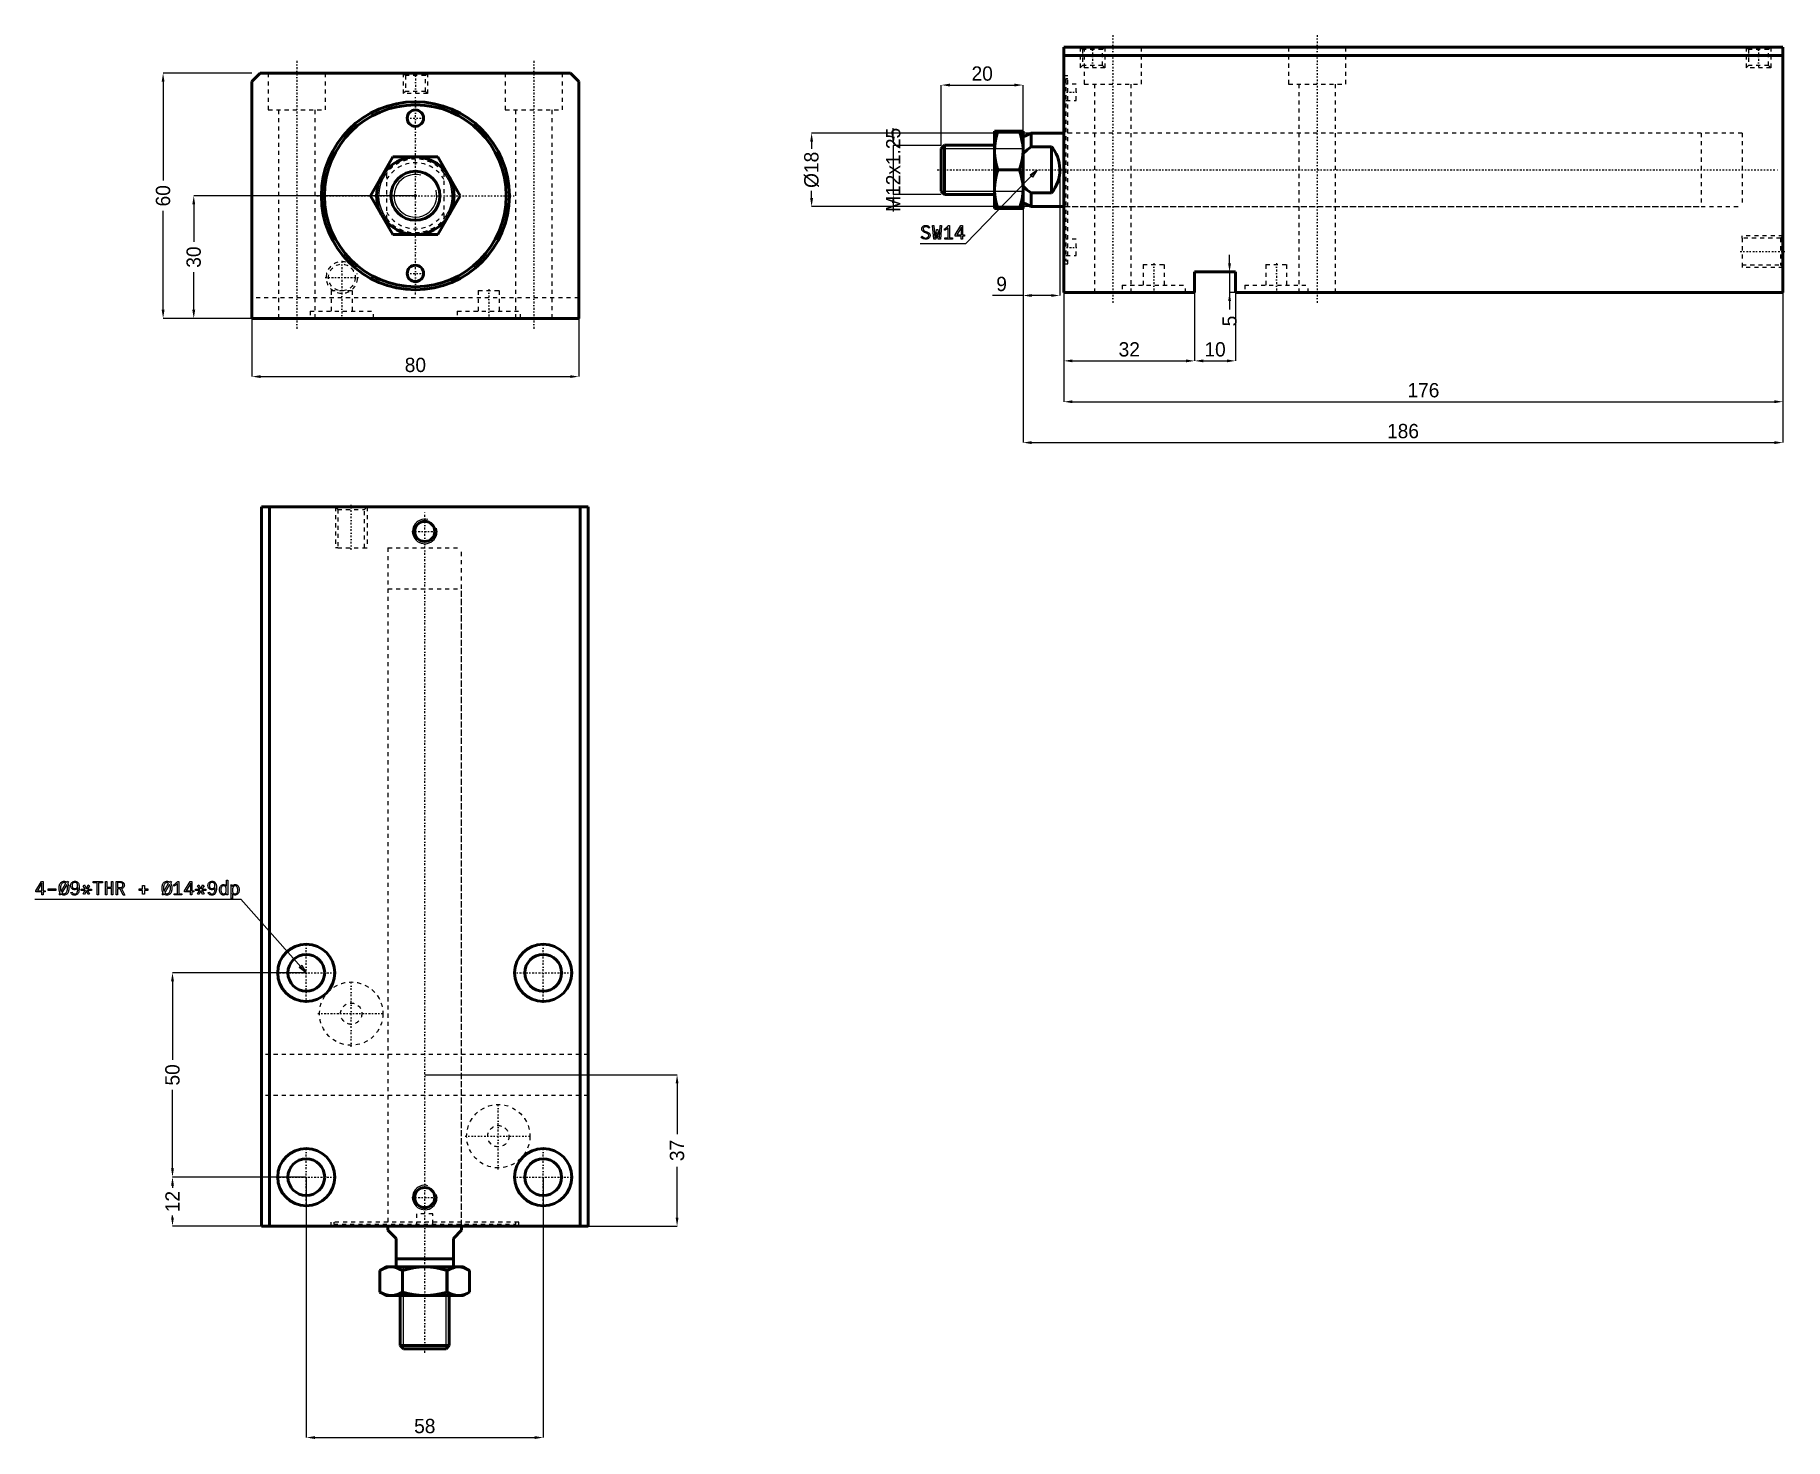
# Model space of a CAD drawing. Header units: millimetres. Extents: x -93 to 335, y -304 to 39.
import ezdxf

# ---------------------------------------------------------------- set-up
doc = ezdxf.new("R2010")
doc.units = ezdxf.units.MM
doc.linetypes.add('Center', pattern=[1.5, 0.45, -0.5, 0.05, -0.5])
doc.linetypes.add('Dashed', pattern=[2, 1, -1])
for name, color, linetype, lineweight in [('2d ConnectionPoints', 7, 'Continuous', 50), ('AM_0', 7, 'Continuous', 50), ('AM_5', 3, 'Continuous', 25), ('AM_7', 7, 'Center', 25), ('AM_9', 6, 'Dashed', 25)]:
    doc.layers.add(name, color=color, linetype=linetype, lineweight=lineweight)
doc.dimstyles.new('ISO-25', dxfattribs={"dimtxt": 2.5, "dimasz": 2.5, "dimexe": 1.25, "dimexo": 0.625, "dimtad": 1, "dimtxsty": 'Standard', "dimcen": 2.5, "dimadec": 0, "dimazin": 0, "dimtfac": 1, "dimtmove": 0, "dimatfit": 3, "dimfxl": 1, "dimarcsym": 0})

msp = doc.modelspace()

# ---------------------------------------------------------------- blocks, each defined once
blk = doc.blocks.new('1_JECR_32_100ST_EX_rod_0_in_JECR_MF_LA_32_100ST_EX_0_0')
at = {"layer": 'AM_0'}
for p, q in [((-10.97, 0), (-5.48, 9.5)), ((-5.48, 9.5), (5.48, 9.5)), ((5.48, 9.5), (10.97, 0)), ((-5.48, -9.5), (-10.97, 0)), ((10.97, 0), (5.48, -9.5)), ((5.48, -9.5), (-5.48, -9.5))]:
    blk.add_line(p, q, dxfattribs=at)
for radius in [9.5, 6]:
    blk.add_circle((0, 0), radius, dxfattribs=at)
at = {"layer": 'AM_5'}
blk.add_arc((0, 0), 5.23, 75, 15, dxfattribs=at)
at = {"layer": 'AM_9'}
for p, q in [((-7, -5.66), (-7, 5.66)), ((7, 5.66), (7, -5.66))]:
    blk.add_line(p, q, dxfattribs=at)
for points in [[(-7, 5.66), (-7.47, 5.03), (-7.88, 4.36), (-8.23, 3.65), (-8.51, 2.92), (-8.73, 2.17), (-8.89, 1.4), (-8.98, 0.62), (-9, -0.17), (-8.95, -0.95), (-8.83, -1.73), (-8.65, -2.49), (-8.4, -3.23), (-8.09, -3.95), (-7.71, -4.64), (-7.28, -5.3), (-7, -5.66)], [(7, -5.66), (7.47, -5.03), (7.88, -4.36), (8.23, -3.65), (8.51, -2.92), (8.73, -2.17), (8.89, -1.4), (8.98, -0.62), (9, 0.17), (8.95, 0.95), (8.83, 1.73), (8.65, 2.49), (8.4, 3.23), (8.09, 3.95), (7.71, 4.64), (7.28, 5.3), (7, 5.66)]]:
    blk.add_lwpolyline(points, dxfattribs=at)
for radius, start, end in [(9, 38.9424, 141.0576), (8.07, 29.8085, 150.1915), (8.07, 209.8085, 330.1915), (9, 218.9424, 321.0576)]:
    blk.add_arc((0, 0), radius, start, end, dxfattribs=at)
blk = doc.blocks.new('2_JECR_MF_LA_32_100ST_EX_0_body_0_in_JECR_MF_LA_32_100ST_EX_0_0')
at = {"layer": 'AM_0'}
for p, q in [((-38, 30), (-40, 28)), ((38, 30), (-38, 30)), ((40, 28), (38, 30)), ((-40, 28), (-40, -30)), ((40, -30), (40, 28)), ((-40, -30), (40, -30))]:
    blk.add_line(p, q, dxfattribs=at)
for centre, radius in [((0, 0), 23), ((0, 0), 22.25), ((0, 19), 2), ((0, -19), 2)]:
    blk.add_circle(centre, radius, dxfattribs=at)
at = {"layer": 'AM_5', "linetype": 'Dashed'}
for p, q in [((-3, 30), (-3, 25)), ((3, 30), (3, 25))]:
    blk.add_line(p, q, dxfattribs=at)
blk.add_arc((-18, -20), 3.8615, 75, 15, dxfattribs=at)
at = {"layer": 'AM_7'}
for p, q in [((-29, 33), (-29, -33)), ((0, 30.25), (0, 24.75)), ((29, 33), (29, -33)), ((0, -24.15), (0, 24.15)), ((-2.1, 19), (2.1, 19)), ((-24.15, 0), (24.15, 0)), ((-18, -15.9454), (-18, -30.34)), ((-22.0546, -20), (-13.9454, -20)), ((-2.1, -19), (2.1, -19)), ((18, -22.86), (18, -30.34))]:
    blk.add_line(p, q, dxfattribs=at)
at = {"layer": 'AM_9'}
for p, q in [((-36, 30), (-36, 21)), ((-22, 21), (-22, 30)), ((-3, 30), (-2.4585, 29.4585)), ((2.4585, 29.4585), (3, 30)), ((22, 30), (22, 21)), ((36, 21), (36, 30)), ((-2.4585, 29.4585), (-2.4585, 25.5415)), ((2.4585, 29.4585), (-2.4585, 29.4585)), ((2.4585, 25.5415), (2.4585, 29.4585)), ((-2.4585, 25.5415), (-3, 25)), ((3, 25), (-3, 25)), ((2.4585, 25.5415), (-2.4585, 25.5415)), ((3, 25), (2.4585, 25.5415)), ((-36, 21), (-22, 21)), ((-33.5, 21), (-33.5, -30)), ((-24.5, -30), (-24.5, 21)), ((22, 21), (36, 21)), ((24.5, 21), (24.5, -30)), ((33.5, -30), (33.5, 21)), ((40, -25), (-40, -25)), ((-20.6, -23.2), (-15.4, -23.2)), ((-20.6, -23.2), (-20.6, -28.2)), ((-15.4, -28.2), (-15.4, -23.2)), ((15.4, -23.2), (20.6, -23.2)), ((15.4, -23.2), (15.4, -28.2)), ((20.6, -28.2), (20.6, -23.2)), ((-25.75, -28.2), (-10.25, -28.2)), ((-25.75, -28.2), (-25.75, -30)), ((-10.25, -30), (-10.25, -28.2)), ((10.25, -28.2), (25.75, -28.2)), ((10.25, -28.2), (10.25, -30)), ((25.75, -30), (25.75, -28.2))]:
    blk.add_line(p, q, dxfattribs=at)
blk.add_circle((-18, -20), 3.2805, dxfattribs=at)
blk = doc.blocks.new('*D3')
at = {"layer": 'AM_5', "color": 0, "lineweight": -2}
for p, q in [((-40, 30), (-61.75, 30)), ((-61.75, 27.9), (-61.75, 3.71)), ((-61.75, -27.9), (-61.75, -3.71)), ((-40, -30), (-61.75, -30))]:
    blk.add_line(p, q, dxfattribs=at)
at = {"layer": 'AM_5', "color": 0}
for points in [[(-61.4, 27.9), (-62.1, 27.9), (-61.75, 30)], [(-62.1, -27.9), (-61.4, -27.9), (-61.75, -30)]]:
    blk.add_solid(points, dxfattribs=at)
at = {"layer": 'Defpoints', "color": 0}
for p in [(-40, 30), (-61.75, -30), (-40, -30)]:
    blk.add_point(p, dxfattribs=at)
at = {"layer": 'AM_5', "color": 0, "insert": (-61.75, 0), "char_height": 3.5, "attachment_point": 5, "rotation": 90}
blk.add_mtext('60', dxfattribs=at)
blk = doc.blocks.new('*D4')
at = {"layer": 'AM_5', "color": 0, "lineweight": -2}
for p, q in [((0, 0), (-54.25, 0)), ((-54.25, -2.1), (-54.25, -11.29)), ((-54.25, -27.9), (-54.25, -18.71)), ((-40, -30), (-54.25, -30))]:
    blk.add_line(p, q, dxfattribs=at)
at = {"layer": 'AM_5', "color": 0}
for points in [[(-53.9, -2.1), (-54.6, -2.1), (-54.25, 0)], [(-54.6, -27.9), (-53.9, -27.9), (-54.25, -30)]]:
    blk.add_solid(points, dxfattribs=at)
at = {"layer": 'Defpoints', "color": 0}
for p in [(0, 0), (-54.25, -30), (-40, -30)]:
    blk.add_point(p, dxfattribs=at)
at = {"layer": 'AM_5', "color": 0, "insert": (-54.25, -15), "char_height": 3.5, "attachment_point": 5, "rotation": 90}
blk.add_mtext('30', dxfattribs=at)
blk = doc.blocks.new('*D5')
at = {"layer": 'AM_5', "color": 0, "lineweight": -2}
for p, q in [((-40, -30), (-40, -44.25)), ((40, -30), (40, -44.25)), ((-37.9, -44.25), (37.9, -44.25))]:
    blk.add_line(p, q, dxfattribs=at)
at = {"layer": 'AM_5', "color": 0}
for points in [[(-37.9, -43.9), (-37.9, -44.6), (-40, -44.25)], [(37.9, -44.6), (37.9, -43.9), (40, -44.25)]]:
    blk.add_solid(points, dxfattribs=at)
at = {"layer": 'Defpoints', "color": 0}
for p in [(-40, -30), (40, -30), (40, -44.25)]:
    blk.add_point(p, dxfattribs=at)
at = {"layer": 'AM_5', "color": 0, "insert": (0, -41.41), "char_height": 3.5, "attachment_point": 5}
blk.add_mtext('80', dxfattribs=at)
blk = doc.blocks.new('1_JECR_32_100ST_EX_rod_0_in_JECR_MF_LA_32_100ST_EX_0_2')
at = {"layer": 'AM_0'}
for p, q in [((-17, 9.5), (-17, -9.5)), ((-17, 9.5), (-10, 9.5)), ((-10, 9.5), (-10, -9.5)), ((-8, 9), (-10, 8.07)), ((0, 9), (-8, 9)), ((-8, 9), (-8, 5.66)), ((-29.23, 6), (-30, 5.23)), ((-30, 5.23), (-30, -5.23)), ((-17, 6), (-29.23, 6)), ((-29.23, 6), (-29.23, -6)), ((-3, 5.66), (-8, 5.66)), ((-3, 5.66), (-3, -5.66)), ((-10.85, 0), (-16.15, 0)), ((-30, -5.23), (-29.23, -6)), ((-29.23, -6), (-17, -6)), ((-10, -8.07), (-8, -9)), ((-8, -5.66), (-3, -5.66)), ((-8, -5.66), (-8, -9)), ((-10, -9.5), (-17, -9.5)), ((-8, -9), (0, -9))]:
    blk.add_line(p, q, dxfattribs=at)
for points in [[(-16.15, 9.5), (-16.5, 8.34), (-16.77, 7.17), (-16.94, 5.97), (-17, 4.75)], [(-10, 4.75), (-10, 5.09), (-10.08, 6.2), (-10.26, 7.3), (-10.52, 8.41), (-10.85, 9.5)], [(-17, 4.75), (-17, 4.41), (-16.92, 3.3), (-16.74, 2.2), (-16.48, 1.09), (-16.15, 0)], [(-10.85, 0), (-10.5, 1.16), (-10.23, 2.33), (-10.06, 3.53), (-10, 4.75)], [(-8, 5.66), (-9.02, 4.86), (-10, 4.01)], [(-3, -5.66), (-2.53, -5.03), (-2.12, -4.36), (-1.77, -3.65), (-1.49, -2.92), (-1.27, -2.17), (-1.11, -1.4), (-1.02, -0.62), (-1, 0.17), (-1.05, 0.95), (-1.17, 1.73), (-1.35, 2.49), (-1.6, 3.23), (-1.91, 3.95), (-2.29, 4.64), (-2.72, 5.3), (-3, 5.66)], [(-16.15, 0), (-16.5, -1.16), (-16.77, -2.33), (-16.94, -3.53), (-17, -4.75)], [(-10, -4.75), (-10, -4.41), (-10.08, -3.3), (-10.26, -2.2), (-10.52, -1.09), (-10.85, 0)], [(-10, -4.01), (-9.03, -4.86), (-8, -5.66)], [(-17, -4.75), (-17, -5.09), (-16.92, -6.2), (-16.74, -7.3), (-16.48, -8.41), (-16.15, -9.5)], [(-10.85, -9.5), (-10.5, -8.34), (-10.23, -7.17), (-10.06, -5.97), (-10, -4.75)]]:
    blk.add_lwpolyline(points, dxfattribs=at)
at = {"layer": 'AM_5'}
for p, q in [((-30, 5.23), (-10, 5.23)), ((-30, -5.23), (-10, -5.23))]:
    blk.add_line(p, q, dxfattribs=at)
at = {"layer": 'AM_7'}
blk.add_line((-31, 0), (174.8, 0), dxfattribs=at)
at = {"layer": 'AM_9'}
for p, q in [((166, 9), (0, 9)), ((166, 9), (166, -9)), ((0, -9), (166, -9))]:
    blk.add_line(p, q, dxfattribs=at)
blk = doc.blocks.new('2_JECR_MF_LA_32_100ST_EX_0_body_0_in_JECR_MF_LA_32_100ST_EX_0_2')
at = {"layer": 'AM_0'}
for p, q in [((0, -30), (0, 30)), ((176, 30), (0, 30)), ((176, -30), (176, 30)), ((176, 28), (0, 28)), ((32, -25), (32, -30)), ((42, -25), (32, -25)), ((42, -30), (42, -25)), ((32, -30), (0, -30)), ((176, -30), (42, -30))]:
    blk.add_line(p, q, dxfattribs=at)
at = {"layer": 'AM_5', "linetype": 'Dashed'}
for p, q in [((4, 30), (4, 25)), ((10, 30), (10, 25)), ((167, 30), (167, 25)), ((173, 30), (173, 25)), ((176, -16.1385), (166, -16.1385)), ((166, -16.7195), (166, -16.1385)), ((166, -23.2805), (166, -23.8615)), ((176, -23.8615), (166, -23.8615))]:
    blk.add_line(p, q, dxfattribs=at)
at = {"layer": 'AM_7'}
for p, q in [((7, 30.25), (7, 24.75)), ((12, 33), (12, -33)), ((62, 33), (62, -33)), ((170, 30.25), (170, 24.75)), ((-0.15, 19), (3.15, 19)), ((-0.15, -19), (3.15, -19)), ((165.5, -20), (176.5, -20)), ((22, -22.86), (22, -30.34)), ((52, -22.86), (52, -30.34))]:
    blk.add_line(p, q, dxfattribs=at)
at = {"layer": 'AM_9'}
for p, q in [((4, 30), (4.5415, 29.4585)), ((5, 30), (5, 21)), ((9.4585, 29.4585), (10, 30)), ((19, 21), (19, 30)), ((55, 30), (55, 21)), ((69, 21), (69, 30)), ((167, 30), (167.5415, 29.4585)), ((172.4585, 29.4585), (173, 30)), ((4.5415, 29.4585), (4.5415, 25.5415)), ((9.4585, 29.4585), (4.5415, 29.4585)), ((9.4585, 25.5415), (9.4585, 29.4585)), ((167.5415, 29.4585), (167.5415, 25.5415)), ((172.4585, 29.4585), (167.5415, 29.4585)), ((172.4585, 25.5415), (172.4585, 29.4585)), ((1, 23), (0, 23)), ((0.5, 22.25), (0.5, -22.25)), ((1, 22.25), (0.5, 22.25)), ((1, -23), (1, 23)), ((4.5415, 25.5415), (4, 25)), ((10, 25), (4, 25)), ((9.4585, 25.5415), (4.5415, 25.5415)), ((10, 25), (9.4585, 25.5415)), ((167.5415, 25.5415), (167, 25)), ((173, 25), (167, 25)), ((172.4585, 25.5415), (167.5415, 25.5415)), ((173, 25), (172.4585, 25.5415)), ((3, 21), (0.5, 21)), ((3, 17), (3, 21)), ((5, 21), (19, 21)), ((7.5, 21), (7.5, -30)), ((16.5, -30), (16.5, 21)), ((55, 21), (69, 21)), ((57.5, 21), (57.5, -30)), ((66.5, -30), (66.5, 21)), ((0.5, 17), (3, 17)), ((156, 9), (0.5, 9)), ((156, 9), (156, -9)), ((0.5, -9), (156, -9)), ((3, -17), (0.5, -17)), ((3, -21), (3, -17)), ((166, -16.7195), (166, -23.2805)), ((175.419, -16.7195), (166, -16.7195)), ((176, -16.1385), (175.419, -16.7195)), ((175.419, -16.7195), (175.419, -23.2805)), ((0.5, -21), (3, -21)), ((0, -23), (1, -23)), ((0.5, -22.25), (1, -22.25)), ((19.4, -23.2), (24.6, -23.2)), ((19.4, -23.2), (19.4, -28.2)), ((24.6, -28.2), (24.6, -23.2)), ((49.4, -23.2), (54.6, -23.2)), ((49.4, -23.2), (49.4, -28.2)), ((54.6, -28.2), (54.6, -23.2)), ((166, -23.2805), (175.419, -23.2805)), ((175.419, -23.2805), (176, -23.8615)), ((14.25, -28.2), (29.75, -28.2)), ((14.25, -28.2), (14.25, -30)), ((29.75, -30), (29.75, -28.2)), ((44.25, -28.2), (59.75, -28.2)), ((44.25, -28.2), (44.25, -30)), ((59.75, -30), (59.75, -28.2))]:
    blk.add_line(p, q, dxfattribs=at)
blk = doc.blocks.new('*D18')
at = {"layer": 'AM_5', "color": 0, "lineweight": -2}
for p, q in [((158.73, 15.35), (96.98, 15.35)), ((96.98, 13.25), (96.98, 11.49)), ((96.98, -0.55), (96.98, 1.22)), ((158.73, -2.65), (96.98, -2.65))]:
    blk.add_line(p, q, dxfattribs=at)
at = {"layer": 'AM_5', "color": 0}
for points in [[(97.33, 13.25), (96.63, 13.25), (96.98, 15.35)], [(96.63, -0.55), (97.33, -0.55), (96.98, -2.65)]]:
    blk.add_solid(points, dxfattribs=at)
at = {"layer": 'Defpoints', "color": 0}
for p in [(158.73, 15.35), (96.98, -2.65), (158.73, -2.65)]:
    blk.add_point(p, dxfattribs=at)
at = {"layer": 'AM_5', "color": 0, "insert": (96.98, 6.35), "char_height": 3.5, "attachment_point": 5, "rotation": 90}
blk.add_mtext('Ø18', dxfattribs=at)
blk = doc.blocks.new('*D19')
at = {"layer": 'AM_5', "color": 0, "lineweight": -2}
for p, q in [((116.98, 14.45), (116.98, 16.55)), ((128.73, 12.35), (116.98, 12.35)), ((116.98, 12.35), (116.98, 0.35)), ((128.73, 0.35), (116.98, 0.35)), ((116.98, -1.75), (116.98, -3.85))]:
    blk.add_line(p, q, dxfattribs=at)
at = {"layer": 'AM_5', "color": 0}
for points in [[(116.63, 14.45), (117.33, 14.45), (116.98, 12.35)], [(117.33, -1.75), (116.63, -1.75), (116.98, 0.35)]]:
    blk.add_solid(points, dxfattribs=at)
at = {"layer": 'Defpoints', "color": 0}
for p in [(128.73, 12.35), (116.98, 0.35), (128.73, 0.35)]:
    blk.add_point(p, dxfattribs=at)
at = {"layer": 'AM_5', "color": 0, "insert": (116.98, 6.35), "char_height": 3.5, "attachment_point": 5, "rotation": 90}
blk.add_mtext('M12x1.25', dxfattribs=at)
blk = doc.blocks.new('*D20')
at = {"layer": 'AM_5', "color": 0, "lineweight": -2}
for p, q in [((157.73, 6.35), (157.73, -24.4)), ((148.73, -2.65), (148.73, -24.4)), ((148.73, -24.4), (141.26, -24.4)), ((155.63, -24.4), (150.83, -24.4))]:
    blk.add_line(p, q, dxfattribs=at)
at = {"layer": 'AM_5', "color": 0}
for points in [[(150.83, -24.05), (150.83, -24.75), (148.73, -24.4)], [(155.63, -24.75), (155.63, -24.05), (157.73, -24.4)]]:
    blk.add_solid(points, dxfattribs=at)
at = {"layer": 'Defpoints', "color": 0}
for p in [(157.73, 6.35), (148.73, -2.65), (148.73, -24.4)]:
    blk.add_point(p, dxfattribs=at)
at = {"layer": 'AM_5', "color": 0, "insert": (143.48, -21.6), "char_height": 3.5, "attachment_point": 5}
blk.add_mtext('9', dxfattribs=at)
blk = doc.blocks.new('*D21')
at = {"layer": 'AM_5', "color": 0, "lineweight": -2}
for p, q in [((128.73, 12.35), (128.73, 27.1)), ((130.83, 27.1), (146.63, 27.1)), ((148.73, 15.35), (148.73, 27.1))]:
    blk.add_line(p, q, dxfattribs=at)
at = {"layer": 'AM_5', "color": 0}
for points in [[(130.83, 27.45), (130.83, 26.75), (128.73, 27.1)], [(146.63, 26.75), (146.63, 27.45), (148.73, 27.1)]]:
    blk.add_solid(points, dxfattribs=at)
at = {"layer": 'Defpoints', "color": 0}
for p in [(148.73, 27.1), (148.73, 15.35), (128.73, 12.35)]:
    blk.add_point(p, dxfattribs=at)
at = {"layer": 'AM_5', "color": 0, "insert": (138.73, 29.9), "char_height": 3.5, "attachment_point": 5}
blk.add_mtext('20', dxfattribs=at)
blk = doc.blocks.new('*D22')
at = {"layer": 'AM_5', "color": 0, "lineweight": -2}
for p, q in [((158.73, -23.65), (158.73, -50.4)), ((334.73, -23.65), (334.73, -50.4)), ((160.83, -50.4), (332.63, -50.4))]:
    blk.add_line(p, q, dxfattribs=at)
at = {"layer": 'AM_5', "color": 0}
for points in [[(160.83, -50.05), (160.83, -50.75), (158.73, -50.4)], [(332.63, -50.75), (332.63, -50.05), (334.73, -50.4)]]:
    blk.add_solid(points, dxfattribs=at)
at = {"layer": 'Defpoints', "color": 0}
for p in [(158.73, -23.65), (334.73, -23.65), (334.73, -50.4)]:
    blk.add_point(p, dxfattribs=at)
at = {"layer": 'AM_5', "color": 0, "insert": (246.73, -47.6), "char_height": 3.5, "attachment_point": 5}
blk.add_mtext('176', dxfattribs=at)
blk = doc.blocks.new('*D23')
at = {"layer": 'AM_5', "color": 0, "lineweight": -2}
for p, q in [((148.73, -2.65), (148.73, -60.4)), ((334.73, -23.65), (334.73, -60.4)), ((150.83, -60.4), (332.63, -60.4))]:
    blk.add_line(p, q, dxfattribs=at)
at = {"layer": 'AM_5', "color": 0}
for points in [[(150.83, -60.05), (150.83, -60.75), (148.73, -60.4)], [(332.63, -60.75), (332.63, -60.05), (334.73, -60.4)]]:
    blk.add_solid(points, dxfattribs=at)
at = {"layer": 'Defpoints', "color": 0}
for p in [(148.73, -2.65), (334.73, -23.65), (334.73, -60.4)]:
    blk.add_point(p, dxfattribs=at)
at = {"layer": 'AM_5', "color": 0, "insert": (241.73, -57.6), "char_height": 3.5, "attachment_point": 5}
blk.add_mtext('186', dxfattribs=at)
blk = doc.blocks.new('*D24')
at = {"layer": 'AM_5', "color": 0, "lineweight": -2}
for p, q in [((190.73, -23.65), (190.73, -40.4)), ((200.73, -23.65), (200.73, -40.4)), ((192.83, -40.4), (198.63, -40.4))]:
    blk.add_line(p, q, dxfattribs=at)
at = {"layer": 'AM_5', "color": 0}
for points in [[(192.83, -40.05), (192.83, -40.75), (190.73, -40.4)], [(198.63, -40.75), (198.63, -40.05), (200.73, -40.4)]]:
    blk.add_solid(points, dxfattribs=at)
at = {"layer": 'Defpoints', "color": 0}
for p in [(190.73, -23.65), (200.73, -23.65), (200.73, -40.4)]:
    blk.add_point(p, dxfattribs=at)
at = {"layer": 'AM_5', "color": 0, "insert": (195.73, -37.6), "char_height": 3.5, "attachment_point": 5}
blk.add_mtext('10', dxfattribs=at)
blk = doc.blocks.new('*D25')
at = {"layer": 'AM_5', "color": 0, "lineweight": -2}
for p, q in [((199.28, -16.55), (199.28, -14.45)), ((200.73, -18.65), (199.28, -18.65)), ((199.28, -18.65), (199.28, -23.65)), ((200.73, -23.65), (199.28, -23.65)), ((199.28, -23.65), (199.28, -27.85))]:
    blk.add_line(p, q, dxfattribs=at)
at = {"layer": 'AM_5', "color": 0}
for points in [[(198.93, -16.55), (199.63, -16.55), (199.28, -18.65)], [(199.63, -25.75), (198.93, -25.75), (199.28, -23.65)]]:
    blk.add_solid(points, dxfattribs=at)
at = {"layer": 'Defpoints', "color": 0}
for p in [(200.73, -18.65), (199.28, -23.65), (200.73, -23.65)]:
    blk.add_point(p, dxfattribs=at)
at = {"layer": 'AM_5', "color": 0, "insert": (199.28, -30.65), "char_height": 3.5, "attachment_point": 5, "rotation": 90}
blk.add_mtext('5', dxfattribs=at)
blk = doc.blocks.new('*D26')
at = {"layer": 'AM_5', "color": 0, "lineweight": -2}
for p, q in [((158.73, 6.35), (158.73, -40.4)), ((190.73, -23.65), (190.73, -40.4)), ((160.83, -40.4), (188.63, -40.4))]:
    blk.add_line(p, q, dxfattribs=at)
at = {"layer": 'AM_5', "color": 0}
for points in [[(160.83, -40.05), (160.83, -40.75), (158.73, -40.4)], [(188.63, -40.75), (188.63, -40.05), (190.73, -40.4)]]:
    blk.add_solid(points, dxfattribs=at)
at = {"layer": 'Defpoints', "color": 0}
for p in [(158.73, 6.35), (190.73, -23.65), (190.73, -40.4)]:
    blk.add_point(p, dxfattribs=at)
at = {"layer": 'AM_5', "color": 0, "insert": (174.73, -37.6), "char_height": 3.5, "attachment_point": 5}
blk.add_mtext('32', dxfattribs=at)
blk = doc.blocks.new('1_JECR_32_100ST_EX_rod_0_in_JECR_MF_LA_32_100ST_EX_0_4')
at = {"layer": 'AM_0'}
for p, q in [((9, -1), (9, 0)), ((-9, 0), (-9, -1)), ((-7, -3), (-9, -1)), ((-7, -10), (-7, -3)), ((9, -1), (7, -3)), ((7, -3), (7, -10)), ((-7, -8), (7, -8)), ((-9.5, -10), (-10.97, -10.85)), ((-10.97, -10.85), (-10.97, -16.15)), ((-9.5, -10), (9.5, -10)), ((-5.48, -10.85), (-5.48, -16.15)), ((5.48, -10.85), (5.48, -16.15)), ((10.97, -10.85), (9.5, -10)), ((10.97, -10.85), (10.97, -16.15)), ((-10.97, -16.15), (-9.5, -17)), ((-9.5, -17), (9.5, -17)), ((-6, -17), (-6, -29.23)), ((6, -29.23), (6, -17)), ((9.5, -17), (10.97, -16.15)), ((-6, -29.23), (6, -29.23)), ((-6, -29.23), (-5.23, -30)), ((5.23, -30), (6, -29.23)), ((-5.23, -30), (5.23, -30))]:
    blk.add_line(p, q, dxfattribs=at)
for points in [[(-8.23, -10), (-8.42, -10), (-9.06, -10.08), (-9.7, -10.26), (-10.34, -10.52), (-10.97, -10.85)], [(-5.48, -10.85), (-6.15, -10.5), (-6.83, -10.23), (-7.53, -10.06), (-8.23, -10)], [(0, -10), (-0.03, -10), (-1.4, -10.06), (-2.76, -10.23), (-4.13, -10.5), (-5.48, -10.85)], [(5.48, -10.85), (4.15, -10.5), (2.8, -10.23), (1.4, -10.06), (0, -10)], [(8.23, -10), (8.03, -10), (7.39, -10.08), (6.76, -10.26), (6.12, -10.52), (5.48, -10.85)], [(10.97, -10.85), (10.3, -10.5), (9.63, -10.23), (8.93, -10.06), (8.23, -10)], [(-10.97, -16.15), (-10.3, -16.5), (-9.63, -16.77), (-8.93, -16.94), (-8.23, -17)], [(-8.23, -17), (-8.03, -17), (-7.39, -16.92), (-6.76, -16.74), (-6.12, -16.48), (-5.48, -16.15)], [(-5.48, -16.15), (-4.15, -16.5), (-2.8, -16.77), (-1.4, -16.94), (0, -17)], [(0, -17), (0.03, -17), (1.4, -16.94), (2.76, -16.77), (4.13, -16.5), (5.48, -16.15)], [(5.48, -16.15), (6.15, -16.5), (6.83, -16.77), (7.53, -16.94), (8.23, -17)], [(8.23, -17), (8.42, -17), (9.06, -16.92), (9.7, -16.74), (10.34, -16.48), (10.97, -16.15)]]:
    blk.add_lwpolyline(points, dxfattribs=at)
at = {"layer": 'AM_5'}
for p, q in [((-5.23, -30), (-5.23, -10)), ((5.23, -30), (5.23, -10))]:
    blk.add_line(p, q, dxfattribs=at)
at = {"layer": 'AM_7'}
blk.add_line((0, -31), (0, 174.8), dxfattribs=at)
at = {"layer": 'AM_9'}
for p, q in [((-9, 166), (9, 166)), ((-9, 166), (-9, 0)), ((9, 0), (9, 166))]:
    blk.add_line(p, q, dxfattribs=at)
blk = doc.blocks.new('2_JECR_MF_LA_32_100ST_EX_0_body_0_in_JECR_MF_LA_32_100ST_EX_0_4')
at = {"layer": 'AM_0'}
for p, q in [((40, 176), (-40, 176)), ((-40, 176), (-40, 0)), ((-38, 176), (-38, 0)), ((38, 176), (38, 0)), ((40, 176), (40, 0)), ((40, 0), (-40, 0))]:
    blk.add_line(p, q, dxfattribs=at)
for centre, radius in [((0, 170), 2.4585), ((-29, 62), 7), ((29, 62), 7), ((-29, 62), 4.5), ((29, 62), 4.5), ((-29, 12), 7), ((29, 12), 7), ((-29, 12), 4.5), ((29, 12), 4.5), ((0, 7), 2.4585)]:
    blk.add_circle(centre, radius, dxfattribs=at)
at = {"layer": 'AM_5', "linetype": 'Dashed'}
for p, q in [((-21.8615, 176), (-21.8615, 166)), ((-14.1385, 176), (-14.1385, 166)), ((-21.2805, 166), (-21.8615, 166)), ((-14.7195, 166), (-14.1385, 166))]:
    blk.add_line(p, q, dxfattribs=at)
at = {"layer": 'AM_5'}
for centre in [(0, 170), (0, 7)]:
    blk.add_arc(centre, 3, 75, 15, dxfattribs=at)
at = {"layer": 'AM_7'}
for p, q in [((-18, 165.5), (-18, 176.5)), ((-3.15, 170), (3.15, 170)), ((-29, 54.65), (-29, 69.35)), ((29, 54.65), (29, 69.35)), ((-36.35, 62), (-21.65, 62)), ((-18, 43.8625), (-18, 60.1375)), ((21.65, 62), (36.35, 62)), ((-26.1375, 52), (-9.8625, 52)), ((18, 13.8625), (18, 30.1375)), ((9.8625, 22), (26.1375, 22)), ((-29, 4.65), (-29, 19.35)), ((29, 4.65), (29, 19.35)), ((-36.35, 12), (-21.65, 12)), ((21.65, 12), (36.35, 12)), ((-3.15, 7), (3.15, 7))]:
    blk.add_line(p, q, dxfattribs=at)
at = {"layer": 'AM_9'}
for p, q in [((-21.8615, 176), (-21.2805, 175.419)), ((-14.7195, 175.419), (-14.1385, 176)), ((-21.2805, 175.419), (-21.2805, 166)), ((-21.2805, 175.419), (-14.7195, 175.419)), ((-14.7195, 166), (-14.7195, 175.419)), ((-21.2805, 166), (-14.7195, 166)), ((-9, 156), (9, 156)), ((-9, 156), (-9, 0.5)), ((9, 0.5), (9, 156)), ((40, 42), (-40, 42)), ((40, 32), (-40, 32)), ((23, 1), (-23, 1)), ((-23, 1), (-23, 0)), ((-22.25, 1), (-22.25, 0.5)), ((-22.25, 0.5), (22.25, 0.5)), ((2, 3), (-2, 3)), ((-2, 3), (-2, 0.5)), ((2, 0.5), (2, 3)), ((22.25, 0.5), (22.25, 1)), ((23, 0), (23, 1))]:
    blk.add_line(p, q, dxfattribs=at)
for centre, radius in [((-18, 52), 7.75), ((-18, 52), 2.6), ((18, 22), 7.75), ((18, 22), 2.6)]:
    blk.add_circle(centre, radius, dxfattribs=at)
blk = doc.blocks.new('*D34')
at = {"layer": 'AM_5', "color": 0, "lineweight": -2}
for p, q in [((-26.7, -240.15), (-26.7, -303.9)), ((31.3, -240.15), (31.3, -303.9)), ((-24.6, -303.9), (29.2, -303.9))]:
    blk.add_line(p, q, dxfattribs=at)
at = {"layer": 'AM_5', "color": 0}
for points in [[(-24.6, -303.55), (-24.6, -304.25), (-26.7, -303.9)], [(29.2, -304.25), (29.2, -303.55), (31.3, -303.9)]]:
    blk.add_solid(points, dxfattribs=at)
at = {"layer": 'Defpoints', "color": 0}
for p in [(-26.7, -240.15), (31.3, -240.15), (31.3, -303.9)]:
    blk.add_point(p, dxfattribs=at)
at = {"layer": 'AM_5', "color": 0, "insert": (2.3, -301.1), "char_height": 3.5, "attachment_point": 5}
blk.add_mtext('58', dxfattribs=at)
blk = doc.blocks.new('*D35')
at = {"layer": 'AM_5', "color": 0, "lineweight": -2}
for p, q in [((-26.7, -190.15), (-59.45, -190.15)), ((-59.45, -192.25), (-59.45, -211.48)), ((-59.45, -238.05), (-59.45, -218.83)), ((-26.7, -240.15), (-59.45, -240.15))]:
    blk.add_line(p, q, dxfattribs=at)
at = {"layer": 'AM_5', "color": 0}
for points in [[(-59.1, -192.25), (-59.8, -192.25), (-59.45, -190.15)], [(-59.8, -238.05), (-59.1, -238.05), (-59.45, -240.15)]]:
    blk.add_solid(points, dxfattribs=at)
at = {"layer": 'Defpoints', "color": 0}
for p in [(-26.7, -190.15), (-59.45, -240.15), (-26.7, -240.15)]:
    blk.add_point(p, dxfattribs=at)
at = {"layer": 'AM_5', "color": 0, "insert": (-59.45, -215.15), "char_height": 3.5, "attachment_point": 5, "rotation": 90}
blk.add_mtext('50', dxfattribs=at)
blk = doc.blocks.new('*D36')
at = {"layer": 'AM_5', "color": 0, "lineweight": -2}
for p, q in [((2.3, -215.15), (64.05, -215.15)), ((64.05, -217.25), (64.05, -229.69)), ((64.05, -250.05), (64.05, -237.62)), ((42.3, -252.15), (64.05, -252.15))]:
    blk.add_line(p, q, dxfattribs=at)
at = {"layer": 'AM_5', "color": 0}
for points in [[(64.4, -217.25), (63.7, -217.25), (64.05, -215.15)], [(63.7, -250.05), (64.4, -250.05), (64.05, -252.15)]]:
    blk.add_solid(points, dxfattribs=at)
at = {"layer": 'Defpoints', "color": 0}
for p in [(2.3, -215.15), (64.05, -215.15), (42.3, -252.15)]:
    blk.add_point(p, dxfattribs=at)
at = {"layer": 'AM_5', "color": 0, "insert": (64.05, -233.65), "char_height": 3.5, "attachment_point": 5, "rotation": 90}
blk.add_mtext('37', dxfattribs=at)
blk = doc.blocks.new('*D37')
at = {"layer": 'AM_5', "color": 0, "lineweight": -2}
for p, q in [((-26.7, -240.15), (-59.45, -240.15)), ((-59.45, -242.25), (-59.45, -242.77)), ((-59.45, -250.05), (-59.45, -249.54)), ((-37.7, -252.15), (-59.45, -252.15))]:
    blk.add_line(p, q, dxfattribs=at)
at = {"layer": 'AM_5', "color": 0}
for points in [[(-59.1, -242.25), (-59.8, -242.25), (-59.45, -240.15)], [(-59.8, -250.05), (-59.1, -250.05), (-59.45, -252.15)]]:
    blk.add_solid(points, dxfattribs=at)
at = {"layer": 'Defpoints', "color": 0}
for p in [(-59.45, -240.15), (-26.7, -240.15), (-37.7, -252.15)]:
    blk.add_point(p, dxfattribs=at)
at = {"layer": 'AM_5', "color": 0, "insert": (-59.45, -246.15), "char_height": 3.5, "attachment_point": 5, "rotation": 90}
blk.add_mtext('12', dxfattribs=at)

# ---------------------------------------------------------------- dimensions: what is measured, and where the dimension line sits
at = {"layer": 'AM_5'}
for base, p1, p2, text, picture, middle in [((-61.75, -30), (-40, 30), (-40, -30), '60', '*D3', (-61.75, 0)), ((96.978, -2.647), (158.728, 15.353), (158.728, -2.647), 'Ø18', '*D18', (96.978, 6.353)), ((116.978, 0.353), (128.728, 12.353), (128.728, 0.353), 'M12x1.25', '*D19', (116.978, 6.353)), ((-54.25, -30), (0, 0), (-40, -30), '30', '*D4', (-54.25, -15)), ((199.278, -23.647), (200.728, -18.647), (200.728, -23.647), '5', '*D25', (199.278, -30.647)), ((-59.454, -240.155), (-26.704, -190.155), (-26.704, -240.155), '50', '*D35', (-59.454, -215.155)), ((64.046, -215.155), (42.296, -252.155), (2.296, -215.155), '37', '*D36', (64.046, -233.655)), ((-59.454, -240.155), (-37.704, -252.155), (-26.704, -240.155), '12', '*D37', (-59.454, -246.155))]:
    dim = msp.add_linear_dim(base=base, p1=p1, p2=p2, angle=90, text=text, dimstyle='ISO-25', override={"dimtxt": 3.5, "dimasz": 2.1, "dimexe": 0, "dimexo": 0, "dimgap": 1.05}, dxfattribs=at)
    dim.commit()
    dim.dimension.update_dxf_attribs({"geometry": picture, "text_midpoint": middle, "dimtype": 160, "text_rotation": 90})
for base, p1, p2, text, picture, middle in [((148.728, 27.103), (128.728, 12.353), (148.728, 15.353), '20', '*D21', (138.728, 27.103)), ((148.728, -24.397), (157.728, 6.353), (148.728, -2.647), '9', '*D20', (143.478, -24.397)), ((190.728, -40.397), (158.728, 6.353), (190.728, -23.647), '32', '*D26', (174.728, -40.397)), ((334.728, -60.397), (148.728, -2.647), (334.728, -23.647), '186', '*D23', (241.728, -60.397)), ((334.728, -50.397), (158.728, -23.647), (334.728, -23.647), '176', '*D22', (246.728, -50.397)), ((200.728, -40.397), (190.728, -23.647), (200.728, -23.647), '10', '*D24', (195.728, -40.397)), ((40, -44.25), (-40, -30), (40, -30), '80', '*D5', (0, -44.25)), ((31.296, -303.905), (-26.704, -240.155), (31.296, -240.155), '58', '*D34', (2.296, -303.905))]:
    dim = msp.add_linear_dim(base=base, p1=p1, p2=p2, text=text, dimstyle='ISO-25', override={"dimtxt": 3.5, "dimasz": 2.1, "dimexe": 0, "dimexo": 0, "dimgap": 1.05}, dxfattribs=at)
    dim.commit()
    dim.dimension.update_dxf_attribs({"geometry": picture, "text_midpoint": middle, "dimtype": 160})

# ---------------------------------------------------------------- linework, layer by layer
at = {"layer": '2d ConnectionPoints'}
for p in [(158.728, 6.353), (158.728, 6.353), (0, 0), (0, 0), (2.296, -252.155), (2.296, -252.155)]:
    msp.add_point(p, dxfattribs=at)
at = {"layer": 'AM_5'}
for p, q in [((134.728, -11.647), (152.228, 6.353)), ((123.528, -11.647), (134.728, -11.647)), ((-93.104, -172.155), (-42.704, -172.155)), ((-42.704, -172.155), (-26.704, -190.155))]:
    msp.add_line(p, q, dxfattribs=at)
for points in [[(152.228, 6.353), (151.066, 4.555), (150.463, 5.14), (152.228, 6.353)], [(124.011, -9.867), (124.011, -9.867), (124.095, -9.955), (124.222, -10.071), (124.222, -10.071), (124.349, -10.166), (124.434, -10.218), (124.434, -10.218), (124.519, -10.261), (124.651, -10.308), (124.651, -10.308), (124.787, -10.333), (124.88, -10.338), (124.88, -10.338), (124.955, -10.335), (125.066, -10.319), (125.066, -10.319), (125.175, -10.29), (125.247, -10.264), (125.247, -10.264), (125.316, -10.232), (125.409, -10.174), (125.409, -10.174), (125.491, -10.104), (125.539, -10.051), (125.539, -10.051), (125.58, -9.994), (125.625, -9.9), (125.625, -9.9), (125.649, -9.798), (125.653, -9.726), (125.653, -9.726), (125.649, -9.655), (125.626, -9.558), (125.626, -9.558), (125.584, -9.471), (125.545, -9.419), (125.545, -9.419), (125.5, -9.37), (125.425, -9.305), (125.425, -9.305), (125.342, -9.249), (125.282, -9.216), (125.282, -9.216), (125.216, -9.184), (125.103, -9.135), (125.103, -9.135), (124.972, -9.082), (124.875, -9.045), (124.693, -8.977), (124.693, -8.977), (124.612, -8.943), (124.498, -8.891), (124.498, -8.891), (124.395, -8.837), (124.331, -8.8), (124.331, -8.8), (124.272, -8.759), (124.189, -8.687), (124.189, -8.687), (124.114, -8.602), (124.069, -8.537), (124.069, -8.537), (124.029, -8.466), (123.986, -8.346), (123.986, -8.346), (123.963, -8.211), (123.958, -8.113), (123.958, -8.113), (123.963, -8.016), (123.986, -7.88), (123.986, -7.88), (124.029, -7.753), (124.069, -7.674), (124.069, -7.674), (124.117, -7.6), (124.205, -7.501), (124.205, -7.501), (124.313, -7.417), (124.395, -7.37), (124.395, -7.37), (124.485, -7.33), (124.633, -7.287), (124.633, -7.287), (124.796, -7.264), (124.914, -7.26), (124.914, -7.26), (125.001, -7.262), (125.124, -7.273), (125.124, -7.273), (125.237, -7.295), (125.307, -7.315), (125.307, -7.315), (125.374, -7.339), (125.469, -7.381), (125.469, -7.381), (125.557, -7.431), (125.612, -7.468), (125.612, -7.468), (125.667, -7.509), (125.752, -7.579), (125.752, -7.579), (125.841, -7.661), (125.903, -7.721), (125.674, -7.924), (125.674, -7.924), (125.608, -7.855), (125.502, -7.765), (125.502, -7.765), (125.387, -7.692), (125.306, -7.652), (125.306, -7.652), (125.223, -7.62), (125.099, -7.585), (125.099, -7.585), (124.977, -7.566), (124.896, -7.562), (124.896, -7.562), (124.827, -7.565), (124.731, -7.579), (124.731, -7.579), (124.641, -7.607), (124.586, -7.632), (124.586, -7.632), (124.535, -7.661), (124.467, -7.715), (124.467, -7.715), (124.41, -7.778), (124.378, -7.826), (124.378, -7.826), (124.351, -7.878), (124.323, -7.96), (124.323, -7.96), (124.307, -8.05), (124.304, -8.113), (124.304, -8.113), (124.308, -8.186), (124.33, -8.287), (124.33, -8.287), (124.37, -8.376), (124.406, -8.429), (124.406, -8.429), (124.449, -8.477), (124.521, -8.541), (124.521, -8.541), (124.602, -8.596), (124.661, -8.628), (124.661, -8.628), (124.726, -8.658), (124.84, -8.707), (124.84, -8.707), (124.974, -8.759), (125.073, -8.795), (125.073, -8.795), (125.187, -8.837), (125.339, -8.898), (125.339, -8.898), (125.47, -8.956), (125.546, -8.993), (125.546, -8.993), (125.615, -9.033), (125.711, -9.103), (125.711, -9.103), (125.797, -9.187), (125.849, -9.25), (125.849, -9.25), (125.894, -9.32), (125.943, -9.44), (125.943, -9.44), (125.969, -9.577), (125.974, -9.678), (125.974, -9.678), (125.969, -9.783), (125.94, -9.934), (125.94, -9.934), (125.888, -10.077), (125.84, -10.167), (125.84, -10.167), (125.782, -10.252), (125.678, -10.365), (125.678, -10.365), (125.555, -10.461), (125.462, -10.516), (125.462, -10.516), (125.362, -10.562), (125.201, -10.613), (125.201, -10.613), (125.027, -10.64), (124.905, -10.645), (124.905, -10.645), (124.654, -10.622), (124.305, -10.5), (124.305, -10.5), (123.987, -10.275), (123.792, -10.067), (124.011, -9.867)], [(126.588, -7.298), (126.933, -7.298), (127.147, -10.283), (127.193, -10.306), (127.539, -8.217), (127.853, -8.217), (128.194, -10.306), (128.248, -10.283), (128.444, -7.298), (128.799, -7.298), (128.517, -10.597), (127.964, -10.597), (127.711, -9.004), (127.711, -8.973), (127.684, -8.973), (127.684, -9.004), (127.395, -10.597), (126.861, -10.597), (126.588, -7.298)], [(129.554, -10.306), (130.391, -10.306), (130.391, -7.844), (130.391, -7.844), (130.346, -7.89), (130.27, -7.96), (130.27, -7.96), (130.183, -8.034), (130.12, -8.085), (130.12, -8.085), (130.054, -8.136), (129.955, -8.208), (129.955, -8.208), (129.855, -8.275), (129.788, -8.317), (129.788, -8.317), (129.723, -8.355), (129.632, -8.402), (129.632, -8.402), (129.549, -8.435), (129.499, -8.449), (129.499, -8.104), (129.499, -8.104), (129.561, -8.074), (129.659, -8.018), (129.659, -8.018), (129.763, -7.948), (129.835, -7.893), (129.835, -7.893), (129.907, -7.835), (130.012, -7.744), (130.012, -7.744), (130.114, -7.65), (130.179, -7.585), (130.179, -7.585), (130.241, -7.521), (130.324, -7.431), (130.324, -7.431), (130.396, -7.349), (130.436, -7.298), (130.728, -7.298), (130.728, -10.306), (131.487, -10.306), (131.487, -10.597), (129.554, -10.597), (129.554, -10.306)], [(133.625, -9.869), (132.151, -9.869), (132.151, -9.573), (133.493, -7.298), (133.944, -7.298), (133.944, -9.562), (134.435, -9.562), (134.435, -9.869), (133.944, -9.869), (133.944, -10.597), (133.625, -10.597), (133.625, -9.869)], [(133.63, -9.562), (133.63, -7.68), (132.543, -9.562), (133.63, -9.562)], [(-91.407, -170.377), (-92.881, -170.377), (-92.881, -170.081), (-91.539, -167.806), (-91.088, -167.806), (-91.088, -170.069), (-90.597, -170.069), (-90.597, -170.377), (-91.088, -170.377), (-91.088, -171.105), (-91.407, -171.105), (-91.407, -170.377)], [(-91.402, -170.069), (-91.402, -168.188), (-92.49, -170.069), (-91.402, -170.069)], [(-89.849, -169.639), (-88.029, -169.639), (-88.029, -170.049), (-89.849, -170.049), (-89.849, -169.639)], [(-86.962, -170.563), (-86.962, -170.563), (-87.01, -170.469), (-87.072, -170.318), (-87.072, -170.318), (-87.123, -170.155), (-87.15, -170.041), (-87.15, -170.041), (-87.173, -169.923), (-87.197, -169.74), (-87.197, -169.74), (-87.21, -169.552), (-87.213, -169.423), (-87.213, -169.423), (-87.207, -169.229), (-87.177, -168.956), (-87.177, -168.956), (-87.121, -168.705), (-87.069, -168.55), (-87.069, -168.55), (-87.007, -168.406), (-86.894, -168.216), (-86.894, -168.216), (-86.758, -168.057), (-86.654, -167.967), (-86.654, -167.967), (-86.541, -167.893), (-86.356, -167.812), (-86.356, -167.812), (-86.152, -167.769), (-86.005, -167.76), (-86.005, -167.76), (-85.855, -167.769), (-85.646, -167.815), (-85.646, -167.815), (-85.455, -167.9), (-85.338, -167.979), (-85.213, -167.758), (-84.913, -167.931), (-85.092, -168.245), (-85.092, -168.245), (-85.036, -168.336), (-84.962, -168.484), (-84.962, -168.484), (-84.902, -168.647), (-84.868, -168.765), (-84.868, -168.765), (-84.841, -168.888), (-84.811, -169.081), (-84.811, -169.081), (-84.795, -169.286), (-84.792, -169.428), (-84.792, -169.428), (-84.797, -169.616), (-84.825, -169.884), (-84.825, -169.884), (-84.877, -170.137), (-84.925, -170.297), (-84.925, -170.297), (-84.984, -170.447), (-85.093, -170.649), (-85.093, -170.649), (-85.227, -170.822), (-85.33, -170.921), (-85.33, -170.921), (-85.444, -171.005), (-85.634, -171.096), (-85.634, -171.096), (-85.846, -171.145), (-86, -171.155), (-86, -171.155), (-86.171, -171.143), (-86.406, -171.081), (-86.406, -171.081), (-86.616, -170.965), (-86.742, -170.859), (-86.922, -171.168), (-87.213, -171.004), (-86.962, -170.563)], [(-86.871, -169.457), (-86.871, -169.457), (-86.866, -169.625), (-86.837, -169.863), (-86.837, -169.863), (-86.784, -170.085), (-86.735, -170.224), (-85.588, -168.243), (-85.588, -168.243), (-85.665, -168.187), (-85.785, -168.127), (-85.785, -168.127), (-85.911, -168.094), (-85.998, -168.088), (-85.998, -168.088), (-86.09, -168.095), (-86.224, -168.131), (-86.224, -168.131), (-86.351, -168.199), (-86.432, -168.261), (-86.432, -168.261), (-86.509, -168.336), (-86.612, -168.469), (-86.612, -168.469), (-86.701, -168.627), (-86.752, -168.747), (-86.752, -168.747), (-86.795, -168.875), (-86.842, -169.081), (-86.842, -169.081), (-86.867, -169.302), (-86.871, -169.457)], [(-86.016, -170.827), (-86.016, -170.827), (-85.916, -170.82), (-85.775, -170.781), (-85.775, -170.781), (-85.643, -170.708), (-85.56, -170.642), (-85.56, -170.642), (-85.483, -170.562), (-85.381, -170.424), (-85.381, -170.424), (-85.295, -170.261), (-85.246, -170.14), (-85.246, -170.14), (-85.205, -170.011), (-85.162, -169.808), (-85.162, -169.808), (-85.138, -169.595), (-85.133, -169.446), (-85.133, -169.446), (-85.136, -169.342), (-85.147, -169.191), (-85.147, -169.191), (-85.168, -169.046), (-85.188, -168.952), (-85.188, -168.952), (-85.212, -168.863), (-85.254, -168.736), (-85.254, -168.736), (-85.304, -168.618), (-85.343, -168.545), (-86.523, -170.581), (-86.523, -170.581), (-86.434, -170.67), (-86.288, -170.766), (-86.288, -170.766), (-86.13, -170.817), (-86.016, -170.827)], [(-83.389, -171.15), (-83.389, -171.15), (-83.481, -171.147), (-83.615, -171.131), (-83.615, -171.131), (-83.742, -171.102), (-83.823, -171.075), (-83.823, -171.075), (-83.901, -171.042), (-84.006, -170.982), (-84.006, -170.982), (-84.099, -170.91), (-84.153, -170.854), (-84.153, -170.854), (-84.201, -170.794), (-84.258, -170.695), (-84.258, -170.695), (-84.297, -170.586), (-84.313, -170.509), (-84.026, -170.418), (-84.026, -170.418), (-83.993, -170.506), (-83.932, -170.619), (-83.932, -170.619), (-83.858, -170.709), (-83.801, -170.755), (-83.801, -170.755), (-83.736, -170.793), (-83.624, -170.833), (-83.624, -170.833), (-83.492, -170.855), (-83.394, -170.859), (-83.394, -170.859), (-83.265, -170.85), (-83.097, -170.801), (-83.097, -170.801), (-82.959, -170.712), (-82.884, -170.629), (-82.884, -170.629), (-82.821, -170.535), (-82.745, -170.384), (-82.745, -170.384), (-82.691, -170.223), (-82.668, -170.109), (-82.668, -170.109), (-82.651, -169.99), (-82.631, -169.798), (-82.631, -169.798), (-82.617, -169.592), (-82.611, -169.446), (-82.606, -169.344), (-82.606, -169.344), (-82.658, -169.434), (-82.75, -169.553), (-82.75, -169.553), (-82.859, -169.652), (-82.941, -169.708), (-82.941, -169.708), (-83.028, -169.754), (-83.167, -169.803), (-83.167, -169.803), (-83.314, -169.83), (-83.416, -169.835), (-83.416, -169.835), (-83.523, -169.83), (-83.674, -169.802), (-83.674, -169.802), (-83.817, -169.75), (-83.908, -169.702), (-83.908, -169.702), (-83.992, -169.645), (-84.105, -169.543), (-84.105, -169.543), (-84.2, -169.423), (-84.255, -169.332), (-84.255, -169.332), (-84.3, -169.235), (-84.349, -169.079), (-84.349, -169.079), (-84.376, -168.912), (-84.381, -168.793), (-84.381, -168.793), (-84.375, -168.676), (-84.346, -168.509), (-84.346, -168.509), (-84.293, -168.354), (-84.243, -168.257), (-84.243, -168.257), (-84.184, -168.167), (-84.079, -168.048), (-84.079, -168.048), (-83.956, -167.948), (-83.863, -167.891), (-83.863, -167.891), (-83.764, -167.844), (-83.607, -167.793), (-83.607, -167.793), (-83.439, -167.766), (-83.321, -167.76), (-83.321, -167.76), (-83.162, -167.768), (-82.952, -167.81), (-82.952, -167.81), (-82.778, -167.888), (-82.68, -167.959), (-82.68, -167.959), (-82.596, -168.045), (-82.492, -168.193), (-82.492, -168.193), (-82.414, -168.366), (-82.377, -168.495), (-82.377, -168.495), (-82.348, -168.636), (-82.317, -168.871), (-82.317, -168.871), (-82.3, -169.134), (-82.297, -169.326), (-82.297, -169.326), (-82.3, -169.518), (-82.317, -169.793), (-82.317, -169.793), (-82.348, -170.051), (-82.377, -170.213), (-82.377, -170.213), (-82.415, -170.366), (-82.497, -170.577), (-82.497, -170.577), (-82.607, -170.766), (-82.697, -170.879), (-82.697, -170.879), (-82.802, -170.977), (-82.991, -171.082), (-82.991, -171.082), (-83.217, -171.139), (-83.389, -171.15)], [(-83.375, -169.553), (-83.375, -169.553), (-83.289, -169.549), (-83.169, -169.529), (-83.169, -169.529), (-83.06, -169.49), (-82.994, -169.455), (-82.994, -169.455), (-82.934, -169.413), (-82.855, -169.338), (-82.855, -169.338), (-82.791, -169.25), (-82.755, -169.183), (-82.755, -169.183), (-82.726, -169.112), (-82.695, -168.997), (-82.695, -168.997), (-82.678, -168.872), (-82.675, -168.784), (-82.675, -168.784), (-82.678, -168.7), (-82.695, -168.58), (-82.695, -168.58), (-82.728, -168.468), (-82.758, -168.398), (-82.758, -168.398), (-82.794, -168.334), (-82.858, -168.247), (-82.858, -168.247), (-82.936, -168.175), (-82.994, -168.133), (-82.994, -168.133), (-83.058, -168.099), (-83.159, -168.062), (-83.159, -168.062), (-83.27, -168.042), (-83.348, -168.038), (-83.348, -168.038), (-83.429, -168.042), (-83.542, -168.062), (-83.542, -168.062), (-83.646, -168.1), (-83.71, -168.135), (-83.71, -168.135), (-83.769, -168.176), (-83.847, -168.25), (-83.847, -168.25), (-83.913, -168.337), (-83.95, -168.402), (-83.95, -168.402), (-83.98, -168.472), (-84.014, -168.585), (-84.014, -168.585), (-84.032, -168.707), (-84.035, -168.793), (-84.035, -168.793), (-84.032, -168.878), (-84.016, -168.999), (-84.016, -168.999), (-83.986, -169.111), (-83.958, -169.182), (-83.958, -169.182), (-83.924, -169.248), (-83.862, -169.337), (-83.862, -169.337), (-83.788, -169.412), (-83.731, -169.454), (-83.731, -169.454), (-83.669, -169.49), (-83.568, -169.528), (-83.568, -169.528), (-83.456, -169.549), (-83.375, -169.553)], [(-81.34, -170.825), (-80.787, -169.974), (-80.86, -170.042), (-81.781, -170.042), (-81.781, -169.671), (-80.855, -169.671), (-80.787, -169.726), (-81.34, -168.88), (-80.98, -168.67), (-80.537, -169.587), (-80.095, -168.67), (-79.736, -168.88), (-80.289, -169.726), (-80.22, -169.671), (-79.294, -169.671), (-79.294, -170.042), (-80.22, -170.042), (-80.289, -169.972), (-79.736, -170.825), (-80.095, -171.034), (-80.537, -170.115), (-80.98, -171.034), (-81.34, -170.825)], [(-77.905, -168.102), (-78.892, -168.102), (-78.892, -167.806), (-76.585, -167.806), (-76.585, -168.102), (-77.568, -168.102), (-77.568, -171.105), (-77.905, -171.105), (-77.905, -168.102)], [(-75.849, -167.806), (-75.512, -167.806), (-75.512, -169.198), (-74.366, -169.198), (-74.366, -167.806), (-74.029, -167.806), (-74.029, -171.105), (-74.366, -171.105), (-74.366, -169.521), (-75.512, -169.521), (-75.512, -171.105), (-75.849, -171.105), (-75.849, -167.806)], [(-73.213, -167.806), (-72.253, -167.806), (-72.253, -167.806), (-72.154, -167.81), (-72.009, -167.83), (-72.009, -167.83), (-71.866, -167.867), (-71.773, -167.901), (-71.773, -167.901), (-71.683, -167.944), (-71.561, -168.023), (-71.561, -168.023), (-71.453, -168.122), (-71.389, -168.198), (-71.389, -168.198), (-71.335, -168.283), (-71.276, -168.425), (-71.276, -168.425), (-71.244, -168.585), (-71.238, -168.702), (-71.238, -168.702), (-71.245, -168.831), (-71.285, -169.006), (-71.285, -169.006), (-71.357, -169.159), (-71.425, -169.249), (-71.425, -169.249), (-71.504, -169.329), (-71.64, -169.43), (-71.64, -169.43), (-71.796, -169.509), (-71.911, -169.548), (-71.156, -171.127), (-71.525, -171.127), (-72.262, -169.603), (-72.312, -169.603), (-72.876, -169.603), (-72.876, -171.105), (-73.213, -171.105), (-73.213, -167.806)], [(-72.412, -169.307), (-72.412, -169.307), (-72.316, -169.306), (-72.182, -169.297), (-72.182, -169.297), (-72.062, -169.28), (-71.989, -169.265), (-71.989, -169.265), (-71.921, -169.245), (-71.829, -169.2), (-71.829, -169.2), (-71.749, -169.14), (-71.701, -169.09), (-71.701, -169.09), (-71.66, -169.032), (-71.617, -168.925), (-71.617, -168.925), (-71.593, -168.796), (-71.588, -168.698), (-71.588, -168.698), (-71.597, -168.572), (-71.64, -168.413), (-71.64, -168.413), (-71.722, -168.29), (-71.797, -168.228), (-71.797, -168.228), (-71.884, -168.179), (-72.031, -168.126), (-72.031, -168.126), (-72.196, -168.098), (-72.316, -168.092), (-72.876, -168.092), (-72.876, -169.307), (-72.412, -169.307)], [(-66.755, -170.058), (-67.579, -170.058), (-67.579, -169.649), (-66.755, -169.649), (-66.755, -168.789), (-66.323, -168.789), (-66.323, -169.649), (-65.499, -169.649), (-65.499, -170.058), (-66.323, -170.058), (-66.323, -170.923), (-66.755, -170.923), (-66.755, -170.058)], [(-61.762, -170.563), (-61.762, -170.563), (-61.81, -170.469), (-61.872, -170.318), (-61.872, -170.318), (-61.923, -170.155), (-61.95, -170.041), (-61.95, -170.041), (-61.973, -169.923), (-61.997, -169.74), (-61.997, -169.74), (-62.01, -169.552), (-62.013, -169.423), (-62.013, -169.423), (-62.007, -169.229), (-61.977, -168.956), (-61.977, -168.956), (-61.921, -168.705), (-61.869, -168.55), (-61.869, -168.55), (-61.807, -168.406), (-61.694, -168.216), (-61.694, -168.216), (-61.558, -168.057), (-61.454, -167.967), (-61.454, -167.967), (-61.341, -167.893), (-61.156, -167.812), (-61.156, -167.812), (-60.952, -167.769), (-60.805, -167.76), (-60.805, -167.76), (-60.655, -167.769), (-60.446, -167.815), (-60.446, -167.815), (-60.255, -167.9), (-60.138, -167.979), (-60.013, -167.758), (-59.713, -167.931), (-59.892, -168.245), (-59.892, -168.245), (-59.836, -168.336), (-59.762, -168.484), (-59.762, -168.484), (-59.702, -168.647), (-59.668, -168.765), (-59.668, -168.765), (-59.641, -168.888), (-59.611, -169.081), (-59.611, -169.081), (-59.595, -169.286), (-59.592, -169.428), (-59.592, -169.428), (-59.597, -169.616), (-59.625, -169.884), (-59.625, -169.884), (-59.677, -170.137), (-59.725, -170.297), (-59.725, -170.297), (-59.784, -170.447), (-59.893, -170.649), (-59.893, -170.649), (-60.027, -170.822), (-60.13, -170.921), (-60.13, -170.921), (-60.244, -171.005), (-60.434, -171.096), (-60.434, -171.096), (-60.646, -171.145), (-60.8, -171.155), (-60.8, -171.155), (-60.971, -171.143), (-61.206, -171.081), (-61.206, -171.081), (-61.416, -170.965), (-61.542, -170.859), (-61.722, -171.168), (-62.013, -171.004), (-61.762, -170.563)], [(-61.671, -169.457), (-61.671, -169.457), (-61.666, -169.625), (-61.637, -169.863), (-61.637, -169.863), (-61.584, -170.085), (-61.535, -170.224), (-60.388, -168.243), (-60.388, -168.243), (-60.465, -168.187), (-60.585, -168.127), (-60.585, -168.127), (-60.711, -168.094), (-60.798, -168.088), (-60.798, -168.088), (-60.89, -168.095), (-61.024, -168.131), (-61.024, -168.131), (-61.151, -168.199), (-61.232, -168.261), (-61.232, -168.261), (-61.309, -168.336), (-61.412, -168.469), (-61.412, -168.469), (-61.501, -168.627), (-61.552, -168.747), (-61.552, -168.747), (-61.595, -168.875), (-61.642, -169.081), (-61.642, -169.081), (-61.667, -169.302), (-61.671, -169.457)], [(-60.816, -170.827), (-60.816, -170.827), (-60.716, -170.82), (-60.575, -170.781), (-60.575, -170.781), (-60.443, -170.708), (-60.36, -170.642), (-60.36, -170.642), (-60.283, -170.562), (-60.181, -170.424), (-60.181, -170.424), (-60.095, -170.261), (-60.046, -170.14), (-60.046, -170.14), (-60.005, -170.011), (-59.962, -169.808), (-59.962, -169.808), (-59.938, -169.595), (-59.933, -169.446), (-59.933, -169.446), (-59.936, -169.342), (-59.947, -169.191), (-59.947, -169.191), (-59.968, -169.046), (-59.988, -168.952), (-59.988, -168.952), (-60.012, -168.863), (-60.054, -168.736), (-60.054, -168.736), (-60.104, -168.618), (-60.143, -168.545), (-61.323, -170.581), (-61.323, -170.581), (-61.234, -170.67), (-61.088, -170.766), (-61.088, -170.766), (-60.93, -170.817), (-60.816, -170.827)], [(-59.078, -170.813), (-58.241, -170.813), (-58.241, -168.352), (-58.241, -168.352), (-58.286, -168.397), (-58.362, -168.468), (-58.362, -168.468), (-58.449, -168.542), (-58.512, -168.593), (-58.512, -168.593), (-58.578, -168.644), (-58.677, -168.716), (-58.677, -168.716), (-58.777, -168.783), (-58.844, -168.825), (-58.844, -168.825), (-58.91, -168.863), (-59.001, -168.909), (-59.001, -168.909), (-59.083, -168.942), (-59.133, -168.957), (-59.133, -168.611), (-59.133, -168.611), (-59.071, -168.582), (-58.973, -168.526), (-58.973, -168.526), (-58.87, -168.455), (-58.798, -168.401), (-58.798, -168.401), (-58.725, -168.342), (-58.62, -168.251), (-58.62, -168.251), (-58.518, -168.157), (-58.453, -168.092), (-58.453, -168.092), (-58.391, -168.029), (-58.308, -167.939), (-58.308, -167.939), (-58.237, -167.857), (-58.196, -167.806), (-57.905, -167.806), (-57.905, -170.813), (-57.145, -170.813), (-57.145, -171.105), (-59.078, -171.105), (-59.078, -170.813)], [(-55.007, -170.377), (-56.481, -170.377), (-56.481, -170.081), (-55.139, -167.806), (-54.688, -167.806), (-54.688, -170.069), (-54.197, -170.069), (-54.197, -170.377), (-54.688, -170.377), (-54.688, -171.105), (-55.007, -171.105), (-55.007, -170.377)], [(-55.002, -170.069), (-55.002, -168.188), (-56.09, -170.069), (-55.002, -170.069)], [(-53.34, -170.825), (-52.787, -169.974), (-52.86, -170.042), (-53.781, -170.042), (-53.781, -169.671), (-52.855, -169.671), (-52.787, -169.726), (-53.34, -168.88), (-52.98, -168.67), (-52.537, -169.587), (-52.095, -168.67), (-51.736, -168.88), (-52.289, -169.726), (-52.22, -169.671), (-51.294, -169.671), (-51.294, -170.042), (-52.22, -170.042), (-52.289, -169.972), (-51.736, -170.825), (-52.095, -171.034), (-52.537, -170.115), (-52.98, -171.034), (-53.34, -170.825)], [(-49.789, -171.15), (-49.789, -171.15), (-49.881, -171.147), (-50.015, -171.131), (-50.015, -171.131), (-50.142, -171.102), (-50.223, -171.075), (-50.223, -171.075), (-50.301, -171.042), (-50.406, -170.982), (-50.406, -170.982), (-50.499, -170.91), (-50.553, -170.854), (-50.553, -170.854), (-50.601, -170.794), (-50.658, -170.695), (-50.658, -170.695), (-50.697, -170.586), (-50.713, -170.509), (-50.426, -170.418), (-50.426, -170.418), (-50.393, -170.506), (-50.332, -170.619), (-50.332, -170.619), (-50.258, -170.709), (-50.201, -170.755), (-50.201, -170.755), (-50.136, -170.793), (-50.024, -170.833), (-50.024, -170.833), (-49.892, -170.855), (-49.794, -170.859), (-49.794, -170.859), (-49.665, -170.85), (-49.497, -170.801), (-49.497, -170.801), (-49.359, -170.712), (-49.284, -170.629), (-49.284, -170.629), (-49.221, -170.535), (-49.145, -170.384), (-49.145, -170.384), (-49.091, -170.223), (-49.068, -170.109), (-49.068, -170.109), (-49.051, -169.99), (-49.031, -169.798), (-49.031, -169.798), (-49.017, -169.592), (-49.011, -169.446), (-49.006, -169.344), (-49.006, -169.344), (-49.058, -169.434), (-49.15, -169.553), (-49.15, -169.553), (-49.259, -169.652), (-49.341, -169.708), (-49.341, -169.708), (-49.428, -169.754), (-49.567, -169.803), (-49.567, -169.803), (-49.714, -169.83), (-49.816, -169.835), (-49.816, -169.835), (-49.923, -169.83), (-50.074, -169.802), (-50.074, -169.802), (-50.217, -169.75), (-50.308, -169.702), (-50.308, -169.702), (-50.392, -169.645), (-50.505, -169.543), (-50.505, -169.543), (-50.6, -169.423), (-50.655, -169.332), (-50.655, -169.332), (-50.7, -169.235), (-50.749, -169.079), (-50.749, -169.079), (-50.776, -168.912), (-50.781, -168.793), (-50.781, -168.793), (-50.775, -168.676), (-50.746, -168.509), (-50.746, -168.509), (-50.693, -168.354), (-50.643, -168.257), (-50.643, -168.257), (-50.584, -168.167), (-50.479, -168.048), (-50.479, -168.048), (-50.356, -167.948), (-50.263, -167.891), (-50.263, -167.891), (-50.164, -167.844), (-50.007, -167.793), (-50.007, -167.793), (-49.839, -167.766), (-49.721, -167.76), (-49.721, -167.76), (-49.562, -167.768), (-49.352, -167.81), (-49.352, -167.81), (-49.178, -167.888), (-49.08, -167.959), (-49.08, -167.959), (-48.996, -168.045), (-48.892, -168.193), (-48.892, -168.193), (-48.814, -168.366), (-48.777, -168.495), (-48.777, -168.495), (-48.748, -168.636), (-48.717, -168.871), (-48.717, -168.871), (-48.7, -169.134), (-48.697, -169.326), (-48.697, -169.326), (-48.7, -169.518), (-48.717, -169.793), (-48.717, -169.793), (-48.748, -170.051), (-48.777, -170.213), (-48.777, -170.213), (-48.815, -170.366), (-48.897, -170.577), (-48.897, -170.577), (-49.007, -170.766), (-49.097, -170.879), (-49.097, -170.879), (-49.202, -170.977), (-49.391, -171.082), (-49.391, -171.082), (-49.617, -171.139), (-49.789, -171.15)], [(-49.775, -169.553), (-49.775, -169.553), (-49.689, -169.549), (-49.569, -169.529), (-49.569, -169.529), (-49.46, -169.49), (-49.394, -169.455), (-49.394, -169.455), (-49.334, -169.413), (-49.255, -169.338), (-49.255, -169.338), (-49.191, -169.25), (-49.155, -169.183), (-49.155, -169.183), (-49.126, -169.112), (-49.095, -168.997), (-49.095, -168.997), (-49.078, -168.872), (-49.075, -168.784), (-49.075, -168.784), (-49.078, -168.7), (-49.095, -168.58), (-49.095, -168.58), (-49.128, -168.468), (-49.158, -168.398), (-49.158, -168.398), (-49.194, -168.334), (-49.258, -168.247), (-49.258, -168.247), (-49.336, -168.175), (-49.394, -168.133), (-49.394, -168.133), (-49.458, -168.099), (-49.559, -168.062), (-49.559, -168.062), (-49.67, -168.042), (-49.748, -168.038), (-49.748, -168.038), (-49.829, -168.042), (-49.942, -168.062), (-49.942, -168.062), (-50.046, -168.1), (-50.11, -168.135), (-50.11, -168.135), (-50.169, -168.176), (-50.247, -168.25), (-50.247, -168.25), (-50.313, -168.337), (-50.35, -168.402), (-50.35, -168.402), (-50.38, -168.472), (-50.414, -168.585), (-50.414, -168.585), (-50.432, -168.707), (-50.435, -168.793), (-50.435, -168.793), (-50.432, -168.878), (-50.416, -168.999), (-50.416, -168.999), (-50.386, -169.111), (-50.358, -169.182), (-50.358, -169.182), (-50.324, -169.248), (-50.262, -169.337), (-50.262, -169.337), (-50.188, -169.412), (-50.131, -169.454), (-50.131, -169.454), (-50.069, -169.49), (-49.968, -169.528), (-49.968, -169.528), (-49.856, -169.549), (-49.775, -169.553)], [(-46.987, -171.132), (-46.987, -171.132), (-47.112, -171.124), (-47.283, -171.084), (-47.283, -171.084), (-47.435, -171.009), (-47.526, -170.94), (-47.526, -170.94), (-47.608, -170.858), (-47.714, -170.72), (-47.714, -170.72), (-47.799, -170.563), (-47.844, -170.447), (-47.844, -170.447), (-47.881, -170.326), (-47.921, -170.141), (-47.921, -170.141), (-47.943, -169.951), (-47.947, -169.821), (-47.947, -169.821), (-47.943, -169.699), (-47.922, -169.518), (-47.922, -169.518), (-47.883, -169.342), (-47.847, -169.227), (-47.847, -169.227), (-47.802, -169.116), (-47.719, -168.967), (-47.719, -168.967), (-47.615, -168.835), (-47.535, -168.758), (-47.535, -168.758), (-47.446, -168.692), (-47.298, -168.621), (-47.298, -168.621), (-47.131, -168.582), (-47.009, -168.575), (-47.009, -168.575), (-46.919, -168.578), (-46.789, -168.598), (-46.789, -168.598), (-46.665, -168.634), (-46.586, -168.667), (-46.586, -168.667), (-46.512, -168.709), (-46.411, -168.789), (-46.411, -168.789), (-46.323, -168.891), (-46.272, -168.971), (-46.272, -167.51), (-45.945, -167.51), (-45.945, -170.559), (-45.945, -170.559), (-45.945, -170.591), (-45.944, -170.645), (-45.944, -170.645), (-45.943, -170.703), (-45.942, -170.744), (-45.942, -170.744), (-45.942, -170.784), (-45.94, -170.838), (-45.94, -170.838), (-45.939, -170.882), (-45.938, -170.907), (-45.931, -171.105), (-46.222, -171.105), (-46.272, -170.75), (-46.272, -170.75), (-46.334, -170.827), (-46.43, -170.925), (-46.43, -170.925), (-46.529, -171.003), (-46.598, -171.043), (-46.598, -171.043), (-46.669, -171.075), (-46.781, -171.11), (-46.781, -171.11), (-46.902, -171.128), (-46.987, -171.132)], [(-46.914, -170.863), (-46.914, -170.863), (-46.823, -170.857), (-46.701, -170.824), (-46.701, -170.824), (-46.596, -170.763), (-46.535, -170.706), (-46.535, -170.706), (-46.482, -170.641), (-46.414, -170.531), (-46.414, -170.531), (-46.361, -170.408), (-46.335, -170.319), (-46.335, -170.319), (-46.314, -170.226), (-46.291, -170.083), (-46.291, -170.083), (-46.279, -169.938), (-46.277, -169.84), (-46.277, -169.84), (-46.28, -169.741), (-46.294, -169.596), (-46.294, -169.596), (-46.321, -169.455), (-46.345, -169.364), (-46.345, -169.364), (-46.376, -169.277), (-46.435, -169.159), (-46.435, -169.159), (-46.51, -169.055), (-46.569, -168.993), (-46.569, -168.993), (-46.635, -168.941), (-46.747, -168.884), (-46.747, -168.884), (-46.875, -168.854), (-46.968, -168.848), (-46.968, -168.848), (-47.052, -168.854), (-47.167, -168.885), (-47.167, -168.885), (-47.27, -168.943), (-47.331, -168.997), (-47.331, -168.997), (-47.387, -169.059), (-47.459, -169.165), (-47.459, -169.165), (-47.517, -169.285), (-47.549, -169.372), (-47.549, -169.372), (-47.574, -169.463), (-47.602, -169.6), (-47.602, -169.6), (-47.616, -169.738), (-47.619, -169.831), (-47.619, -169.831), (-47.616, -169.928), (-47.599, -170.073), (-47.599, -170.073), (-47.568, -170.217), (-47.54, -170.313), (-47.54, -170.313), (-47.504, -170.405), (-47.44, -170.531), (-47.44, -170.531), (-47.361, -170.642), (-47.301, -170.708), (-47.301, -170.708), (-47.234, -170.764), (-47.124, -170.824), (-47.124, -170.824), (-47.002, -170.857), (-46.914, -170.863)], [(-45.126, -169.162), (-45.126, -169.162), (-45.127, -169.041), (-45.13, -168.868), (-45.13, -168.868), (-45.135, -168.705), (-45.14, -168.602), (-44.826, -168.602), (-44.812, -169.034), (-44.812, -169.034), (-44.758, -168.947), (-44.668, -168.831), (-44.668, -168.831), (-44.566, -168.734), (-44.493, -168.681), (-44.493, -168.681), (-44.414, -168.636), (-44.289, -168.588), (-44.289, -168.588), (-44.153, -168.562), (-44.057, -168.557), (-44.057, -168.557), (-43.937, -168.564), (-43.772, -168.604), (-43.772, -168.604), (-43.625, -168.679), (-43.538, -168.748), (-43.538, -168.748), (-43.46, -168.828), (-43.359, -168.965), (-43.359, -168.965), (-43.278, -169.12), (-43.235, -169.235), (-43.235, -169.235), (-43.2, -169.354), (-43.162, -169.536), (-43.162, -169.536), (-43.142, -169.722), (-43.138, -169.849), (-43.138, -169.849), (-43.142, -169.979), (-43.164, -170.17), (-43.164, -170.17), (-43.206, -170.353), (-43.244, -170.472), (-43.244, -170.472), (-43.291, -170.585), (-43.379, -170.739), (-43.379, -170.739), (-43.489, -170.873), (-43.575, -170.951), (-43.575, -170.951), (-43.669, -171.018), (-43.828, -171.09), (-43.828, -171.09), (-44.008, -171.129), (-44.139, -171.136), (-44.139, -171.136), (-44.222, -171.133), (-44.338, -171.116), (-44.338, -171.116), (-44.444, -171.083), (-44.509, -171.053), (-44.509, -171.053), (-44.57, -171.016), (-44.659, -170.946), (-44.659, -170.946), (-44.744, -170.859), (-44.799, -170.791), (-44.799, -171.969), (-45.126, -171.969), (-45.126, -169.162)], [(-44.141, -170.863), (-44.141, -170.863), (-44.058, -170.858), (-43.943, -170.83), (-43.943, -170.83), (-43.838, -170.777), (-43.775, -170.728), (-43.775, -170.728), (-43.717, -170.67), (-43.642, -170.571), (-43.642, -170.571), (-43.58, -170.456), (-43.546, -170.371), (-43.546, -170.371), (-43.519, -170.281), (-43.489, -170.14), (-43.489, -170.14), (-43.473, -169.992), (-43.47, -169.89), (-43.47, -169.89), (-43.473, -169.795), (-43.486, -169.653), (-43.486, -169.653), (-43.51, -169.512), (-43.533, -169.418), (-43.533, -169.418), (-43.561, -169.326), (-43.615, -169.201), (-43.615, -169.201), (-43.684, -169.089), (-43.737, -169.022), (-43.737, -169.022), (-43.797, -168.964), (-43.9, -168.902), (-43.9, -168.902), (-44.017, -168.868), (-44.103, -168.861), (-44.103, -168.861), (-44.19, -168.868), (-44.31, -168.902), (-44.31, -168.902), (-44.418, -168.966), (-44.484, -169.025), (-44.484, -169.025), (-44.543, -169.094), (-44.619, -169.209), (-44.619, -169.209), (-44.681, -169.338), (-44.714, -169.431), (-44.714, -169.431), (-44.742, -169.528), (-44.771, -169.672), (-44.771, -169.672), (-44.787, -169.815), (-44.79, -169.91), (-44.79, -169.91), (-44.787, -169.995), (-44.774, -170.124), (-44.774, -170.124), (-44.75, -170.254), (-44.727, -170.341), (-44.727, -170.341), (-44.699, -170.426), (-44.644, -170.544), (-44.644, -170.544), (-44.574, -170.649), (-44.519, -170.712), (-44.519, -170.712), (-44.457, -170.767), (-44.352, -170.826), (-44.352, -170.826), (-44.231, -170.857), (-44.141, -170.863)], [(-26.704, -190.155), (-28.413, -188.864), (-27.785, -188.306), (-26.704, -190.155)]]:
    msp.add_lwpolyline(points, dxfattribs=at)

# ---------------------------------------------------------------- block references
for name, p in [('2_JECR_MF_LA_32_100ST_EX_0_body_0_in_JECR_MF_LA_32_100ST_EX_0_2', (158.728, 6.353)), ('2_JECR_MF_LA_32_100ST_EX_0_body_0_in_JECR_MF_LA_32_100ST_EX_0_0', (0, 0)), ('1_JECR_32_100ST_EX_rod_0_in_JECR_MF_LA_32_100ST_EX_0_2', (158.728, 6.353)), ('1_JECR_32_100ST_EX_rod_0_in_JECR_MF_LA_32_100ST_EX_0_0', (0, 0)), ('2_JECR_MF_LA_32_100ST_EX_0_body_0_in_JECR_MF_LA_32_100ST_EX_0_4', (2.296, -252.155)), ('1_JECR_32_100ST_EX_rod_0_in_JECR_MF_LA_32_100ST_EX_0_4', (2.296, -252.155))]:
    msp.add_blockref(name, p)

msp.set_redraw_order([(e.dxf.handle, doc.entitydb.next_handle()) for e in msp.query("TEXT MTEXT ATTDEF DIMENSION ARC_DIMENSION")])  # texts and dimensions are drawn at this point

doc.saveas('drawing.dxf')
